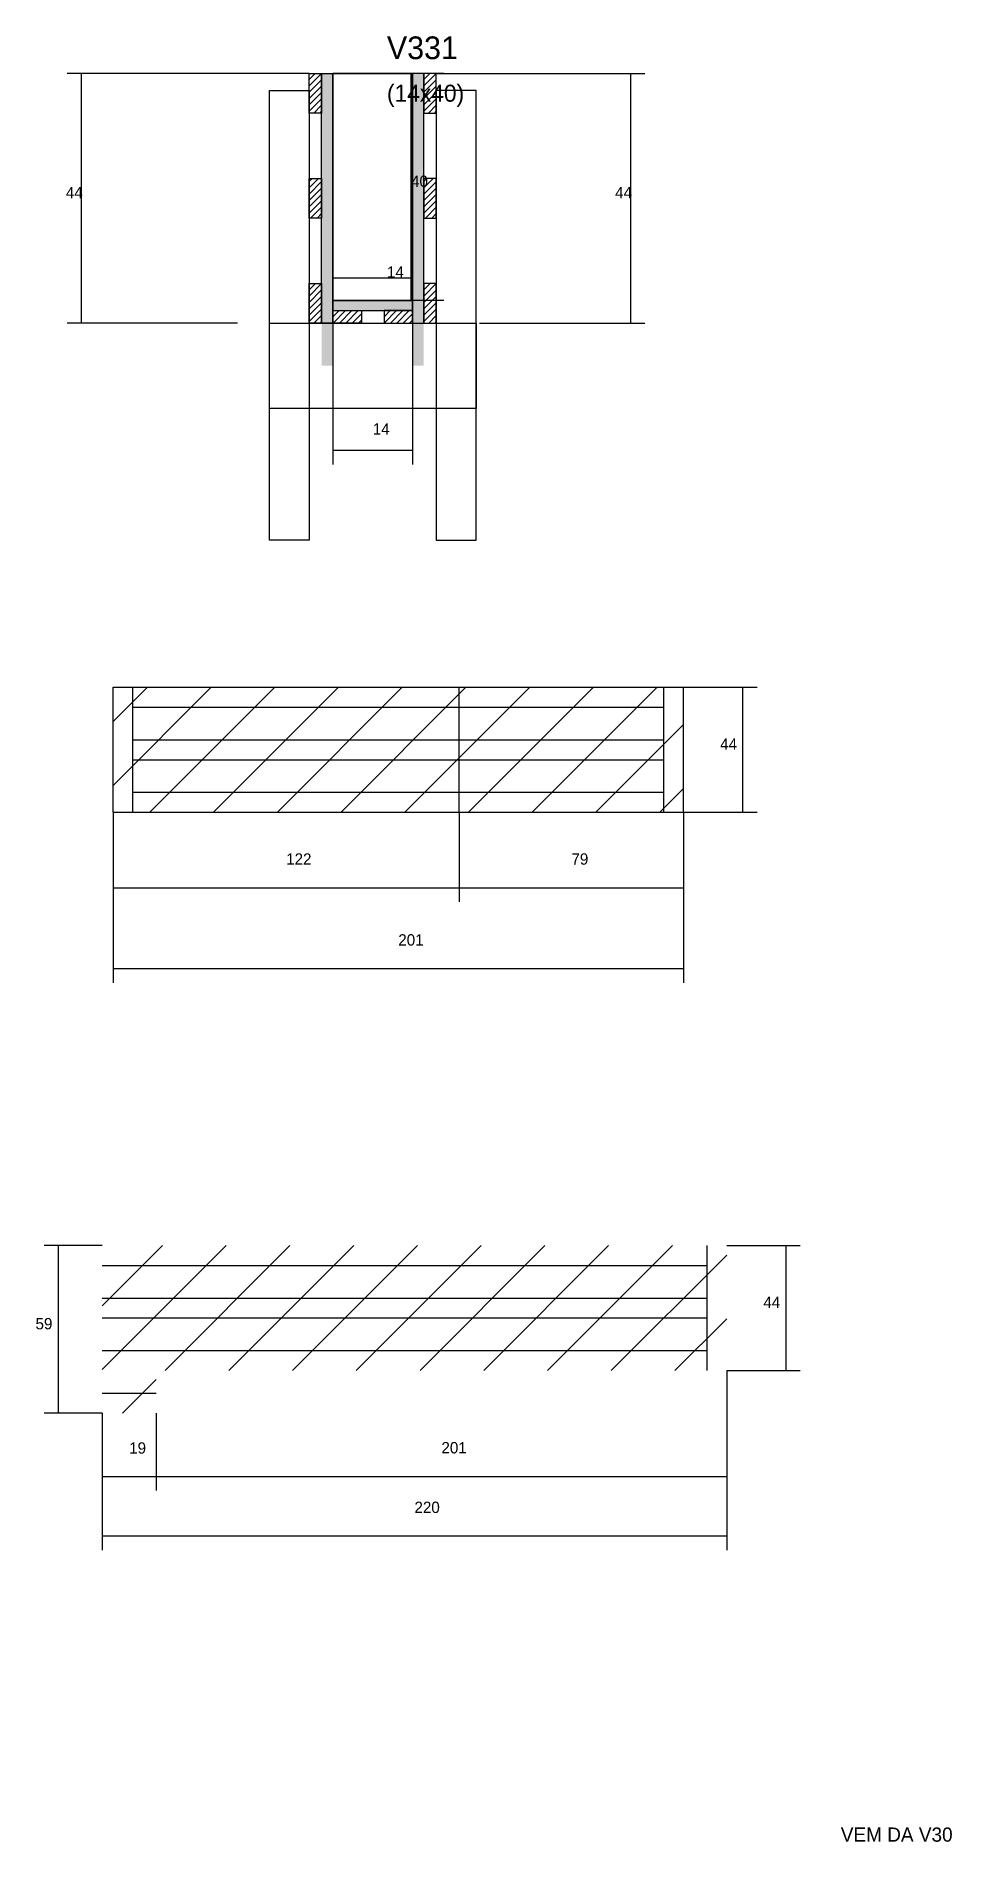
# Model space of a CAD drawing. Header units: metres. Extents: x -2848 to 21926, y -45195 to 1016.
# Drawn here: x 12676 to 12999, y -5023 to -4387 of the extents above; entities that cross this region are included whole.
import ezdxf

# ---------------------------------------------------------------- set-up
doc = ezdxf.new("R2010")
doc.units = ezdxf.units.M
for name, color, linetype in [('CONCRETO', 251, 'Continuous'), ('COTA', 4, 'Continuous'), ('Cota Seção (2x)', 4, 'Continuous'), ('Hachura', 253, 'Continuous'), ('Madeira', 126, 'Continuous'), ('Painéis', 200, 'Continuous'), ('REAPROVEITAMENTO', 251, 'Continuous'), ('SARR_2.2x7', 40, 'Continuous'), ('SARR_3.5x7', 81, 'Continuous'), ('Texto Seção', 7, 'Continuous')]:
    doc.layers.add(name, color=color, linetype=linetype)

msp = doc.modelspace()

# ---------------------------------------------------------------- texts
at = {"layer": 'COTA'}
for s, p in [('44', (12686.9, -4444)), ('44', (12880.4, -4444)), ('14', (12795, -4527.3)), ('44', (12917.4, -4638.3)), ('122', (12764.5, -4678.8)), ('79', (12865, -4678.8)), ('201', (12804, -4707.3)), ('220', (12809.7, -4907.2))]:
    msp.add_text(s, height=4, dxfattribs=at).set_placement(p)
at = {"layer": 'Cota Seção (2x)'}
for s, p in [('40', (12808.5, -4440)), ('14', (12800, -4472)), ('44', (12932.6, -4835)), ('59', (12676.2, -4842.5)), ('19', (12709.2, -4886.3)), ('201', (12819.2, -4886.2))]:
    msp.add_text(s, height=4, dxfattribs=at).set_placement(p)
at = {"layer": 'Texto Seção'}
for s, height, p in [('V331', 8, (12800, -4395)), ('(14x40)', 6, (12800, -4410)), ('VEM DA V30', 5, (12959.9, -5023))]:
    msp.add_text(s, height=height, dxfattribs=at).set_placement(p)

# ---------------------------------------------------------------- hatches: boundary and pattern name
at = {"layer": 'Hachura'}
h = msp.add_hatch(dxfattribs=at)
h.set_pattern_fill('ANSI31', scale=0.5)
h.paths.add_polyline_path([(12777, -4414), (12772.6, -4414), (12772.6, -4414), (12772.6, -4400), (12772.6, -4400), (12777, -4400), (12777, -4400), (12777, -4414)])
h = msp.add_hatch(color=8, dxfattribs=at)
h.dxf.hatch_style = 1
h.paths.add_polyline_path([(12781, -4400), (12777, -4400), (12777, -4400), (12777, -4503), (12777, -4503), (12781, -4503), (12781, -4503), (12781, -4400)])
h = msp.add_hatch(color=8, dxfattribs=at)
h.dxf.hatch_style = 1
h.paths.add_polyline_path([(12813, -4400), (12809, -4400), (12809, -4400), (12809, -4503), (12809, -4503), (12813, -4503), (12813, -4503), (12813, -4400)])
h = msp.add_hatch(dxfattribs=at)
h.set_pattern_fill('ANSI31', scale=0.5)
h.paths.add_polyline_path([(12813, -4414), (12817.4, -4414), (12817.4, -4414), (12817.4, -4400), (12817.4, -4400), (12813, -4400), (12813, -4400), (12813, -4414)])
h = msp.add_hatch(dxfattribs=at)
h.set_pattern_fill('ANSI31', scale=0.5)
h.paths.add_polyline_path([(12777, -4451), (12772.6, -4451), (12772.6, -4451), (12772.6, -4437), (12772.6, -4437), (12777, -4437), (12777, -4437), (12777, -4451)])
h = msp.add_hatch(dxfattribs=at)
h.set_pattern_fill('ANSI31', scale=0.5)
h.paths.add_polyline_path([(12813, -4451), (12817.4, -4451), (12817.4, -4451), (12817.4, -4437), (12817.4, -4437), (12813, -4437), (12813, -4437), (12813, -4451)])
h = msp.add_hatch(dxfattribs=at)
h.set_pattern_fill('ANSI31', scale=0.5)
h.paths.add_polyline_path([(12777, -4488), (12772.6, -4488), (12772.6, -4488), (12772.6, -4474), (12772.6, -4474), (12777, -4474), (12777, -4474), (12777, -4488)])
h = msp.add_hatch(dxfattribs=at)
h.set_pattern_fill('ANSI31', scale=0.5)
h.paths.add_polyline_path([(12813, -4488), (12817.4, -4488), (12817.4, -4488), (12817.4, -4474), (12817.4, -4474), (12813, -4474), (12813, -4474), (12813, -4488)])
h = msp.add_hatch(color=8, dxfattribs=at)
h.dxf.hatch_style = 1
h.paths.add_polyline_path([(12809, -4483.6), (12809, -4480), (12809, -4480), (12781, -4480), (12781, -4480), (12781, -4483.6), (12781, -4483.6), (12809, -4483.6)])
h = msp.add_hatch(dxfattribs=at)
h.set_pattern_fill('ANSI31', scale=0.5)
h.paths.add_polyline_path([(12781, -4488), (12781, -4483.6), (12781, -4483.6), (12791, -4483.6), (12791, -4483.6), (12791, -4488), (12791, -4488), (12781, -4488)])
h = msp.add_hatch(dxfattribs=at)
h.set_pattern_fill('ANSI31', scale=0.5)
h.paths.add_polyline_path([(12809, -4488), (12809, -4483.6), (12809, -4483.6), (12799, -4483.6), (12799, -4483.6), (12799, -4488), (12799, -4488), (12809, -4488)])
at = {"layer": 'REAPROVEITAMENTO'}
h = msp.add_hatch(dxfattribs=at)
h.set_pattern_fill('ANSI31', scale=5)
h.paths.add_polyline_path([(12904.5, -4660.3), (12904.5, -4616.3), (12904.5, -4616.3), (12703.5, -4616.3), (12703.5, -4616.3), (12703.5, -4660.3), (12703.5, -4660.3), (12904.5, -4660.3)])
h = msp.add_hatch(dxfattribs=at)
h.set_pattern_fill('ANSI31', scale=5)
h.paths.add_polyline_path([(12718.7, -4872), (12718.7, -4857), (12718.7, -4857), (12919.7, -4857), (12919.7, -4857), (12919.7, -4813), (12919.7, -4813), (12699.7, -4813), (12699.7, -4813), (12699.7, -4872), (12699.7, -4872), (12718.7, -4872)])

# ---------------------------------------------------------------- linework, layer by layer
at = {"layer": 'CONCRETO'}
for points in [[(12781, -4400), (12781, -4400), (12809, -4400), (12809, -4428), (12809, -4428), (12809, -4480), (12781, -4480), (12781, -4400)], [(12781, -4480), (12809, -4480), (12809, -4400), (12781, -4400)]]:
    msp.add_lwpolyline(points, close=True, dxfattribs=at)
at = {"layer": 'COTA'}
for p, q in [((12772.6, -4400), (12687.4, -4400)), ((12692.4, -4488), (12692.4, -4400)), ((12817, -4400), (12890.9, -4400)), ((12885.9, -4488), (12885.9, -4400)), ((12747.4, -4488), (12687.4, -4488)), ((12781, -4488), (12781, -4537.8)), ((12809, -4488), (12809, -4537.8)), ((12832.6, -4488), (12890.9, -4488)), ((12781, -4532.8), (12809, -4532.8)), ((12904.5, -4616.3), (12930.4, -4616.3)), ((12925.4, -4660.3), (12925.4, -4616.3)), ((12703.5, -4660.3), (12703.5, -4691.9)), ((12703.5, -4660.3), (12703.5, -4720.4)), ((12825.5, -4660.3), (12825.5, -4691.9)), ((12825.5, -4660.3), (12825.5, -4691.9)), ((12904.5, -4660.3), (12904.5, -4691.9)), ((12904.5, -4660.3), (12904.5, -4720.4)), ((12904.5, -4660.3), (12930.4, -4660.3)), ((12703.5, -4686.9), (12825.5, -4686.9)), ((12825.5, -4686.9), (12904.5, -4686.9)), ((12703.5, -4715.4), (12904.5, -4715.4)), ((12919.7, -4857), (12919.7, -4920.3)), ((12699.7, -4872), (12699.7, -4920.3)), ((12699.7, -4915.3), (12919.7, -4915.3))]:
    msp.add_line(p, q, dxfattribs=at)
at = {"layer": 'Cota Seção (2x)'}
for p, q in [((12820, -4400), (12803.5, -4400)), ((12808.5, -4480), (12808.5, -4400)), ((12781, -4488), (12781, -4467)), ((12781, -4472), (12809, -4472)), ((12809, -4488), (12809, -4467)), ((12820, -4480), (12803.5, -4480)), ((12699.7, -4813), (12679.3, -4813)), ((12684.3, -4872), (12684.3, -4813)), ((12919.7, -4813), (12945.6, -4813)), ((12940.6, -4857), (12940.6, -4813)), ((12919.7, -4857), (12945.6, -4857)), ((12919.7, -4857), (12919.7, -4899.3)), ((12699.7, -4872), (12679.3, -4872)), ((12699.7, -4872), (12699.7, -4899.3)), ((12718.7, -4872), (12718.7, -4899.3)), ((12718.7, -4872), (12718.7, -4899.3)), ((12699.7, -4894.3), (12718.7, -4894.3)), ((12718.7, -4894.3), (12919.7, -4894.3))]:
    msp.add_line(p, q, dxfattribs=at)
at = {"layer": 'Madeira'}
for points in [[(12777, -4414), (12772.6, -4414), (12772.6, -4400), (12777, -4400)], [(12813, -4414), (12817.4, -4414), (12817.4, -4400), (12813, -4400)], [(12777, -4451), (12772.6, -4451), (12772.6, -4437), (12777, -4437)], [(12813, -4451), (12817.4, -4451), (12817.4, -4437), (12813, -4437)], [(12777, -4488), (12772.6, -4488), (12772.6, -4474), (12777, -4474)], [(12813, -4488), (12817.4, -4488), (12817.4, -4474), (12813, -4474)], [(12781, -4488), (12781, -4483.6), (12791, -4483.6), (12791, -4488)], [(12809, -4488), (12809, -4483.6), (12799, -4483.6), (12799, -4488)]]:
    msp.add_lwpolyline(points, close=True, dxfattribs=at)
at = {"layer": 'Painéis'}
for p, q in [((12781, -4488), (12781, -4400)), ((12809, -4488), (12809, -4400)), ((12781, -4480), (12809, -4480)), ((12781, -4483.6), (12781, -4480)), ((12809, -4483.6), (12809, -4480)), ((12703.5, -4616.3), (12904.5, -4616.3)), ((12703.5, -4660.3), (12703.5, -4616.3)), ((12825.5, -4660.3), (12825.5, -4616.3)), ((12904.5, -4660.3), (12904.5, -4616.3)), ((12703.5, -4660.3), (12904.5, -4660.3))]:
    msp.add_line(p, q, dxfattribs=at)
for points in [[(12777, -4400), (12781, -4400), (12781, -4488), (12777, -4488)], [(12813, -4400), (12809, -4400), (12809, -4488), (12813, -4488)], [(12809, -4483.6), (12809, -4480), (12781, -4480), (12781, -4483.6)]]:
    msp.add_lwpolyline(points, close=True, dxfattribs=at)
at = {"layer": 'SARR_2.2x7'}
for p, q in [((12710.5, -4660.3), (12710.5, -4616.3)), ((12897.6, -4660.3), (12897.6, -4616.3)), ((12710.5, -4623.3), (12825.5, -4623.3)), ((12825.5, -4623.3), (12897.6, -4623.3)), ((12710.5, -4634.8), (12825.5, -4634.8)), ((12825.5, -4634.8), (12897.6, -4634.8)), ((12710.5, -4641.8), (12825.5, -4641.8)), ((12825.5, -4641.8), (12897.6, -4641.8)), ((12710.5, -4653.3), (12825.5, -4653.3)), ((12825.5, -4653.3), (12897.6, -4653.3)), ((12912.8, -4857), (12912.8, -4813)), ((12699.7, -4820), (12821.7, -4820)), ((12821.7, -4820), (12912.8, -4820)), ((12699.7, -4831.5), (12821.7, -4831.5)), ((12821.7, -4831.5), (12912.8, -4831.5)), ((12699.7, -4838.5), (12821.7, -4838.5)), ((12821.7, -4838.5), (12912.8, -4838.5)), ((12699.7, -4850), (12821.7, -4850)), ((12821.7, -4850), (12912.8, -4850)), ((12699.7, -4865), (12718.7, -4865))]:
    msp.add_line(p, q, dxfattribs=at)
at = {"layer": 'SARR_3.5x7'}
for points in [[(12758.6, -4406), (12772.6, -4406), (12772.6, -4564.5), (12758.6, -4564.5)], [(12831.4, -4406), (12817.4, -4406), (12817.4, -4564.5), (12831.4, -4564.5)], [(12758.6, -4488), (12831.4, -4488), (12831.4, -4518.1), (12758.6, -4518.1)]]:
    msp.add_lwpolyline(points, close=True, dxfattribs=at)

msp.set_redraw_order([(e.dxf.handle, doc.entitydb.next_handle()) for e in msp.query("TEXT MTEXT ATTDEF DIMENSION ARC_DIMENSION")])  # texts and dimensions are drawn at this point

doc.saveas('drawing.dxf')
